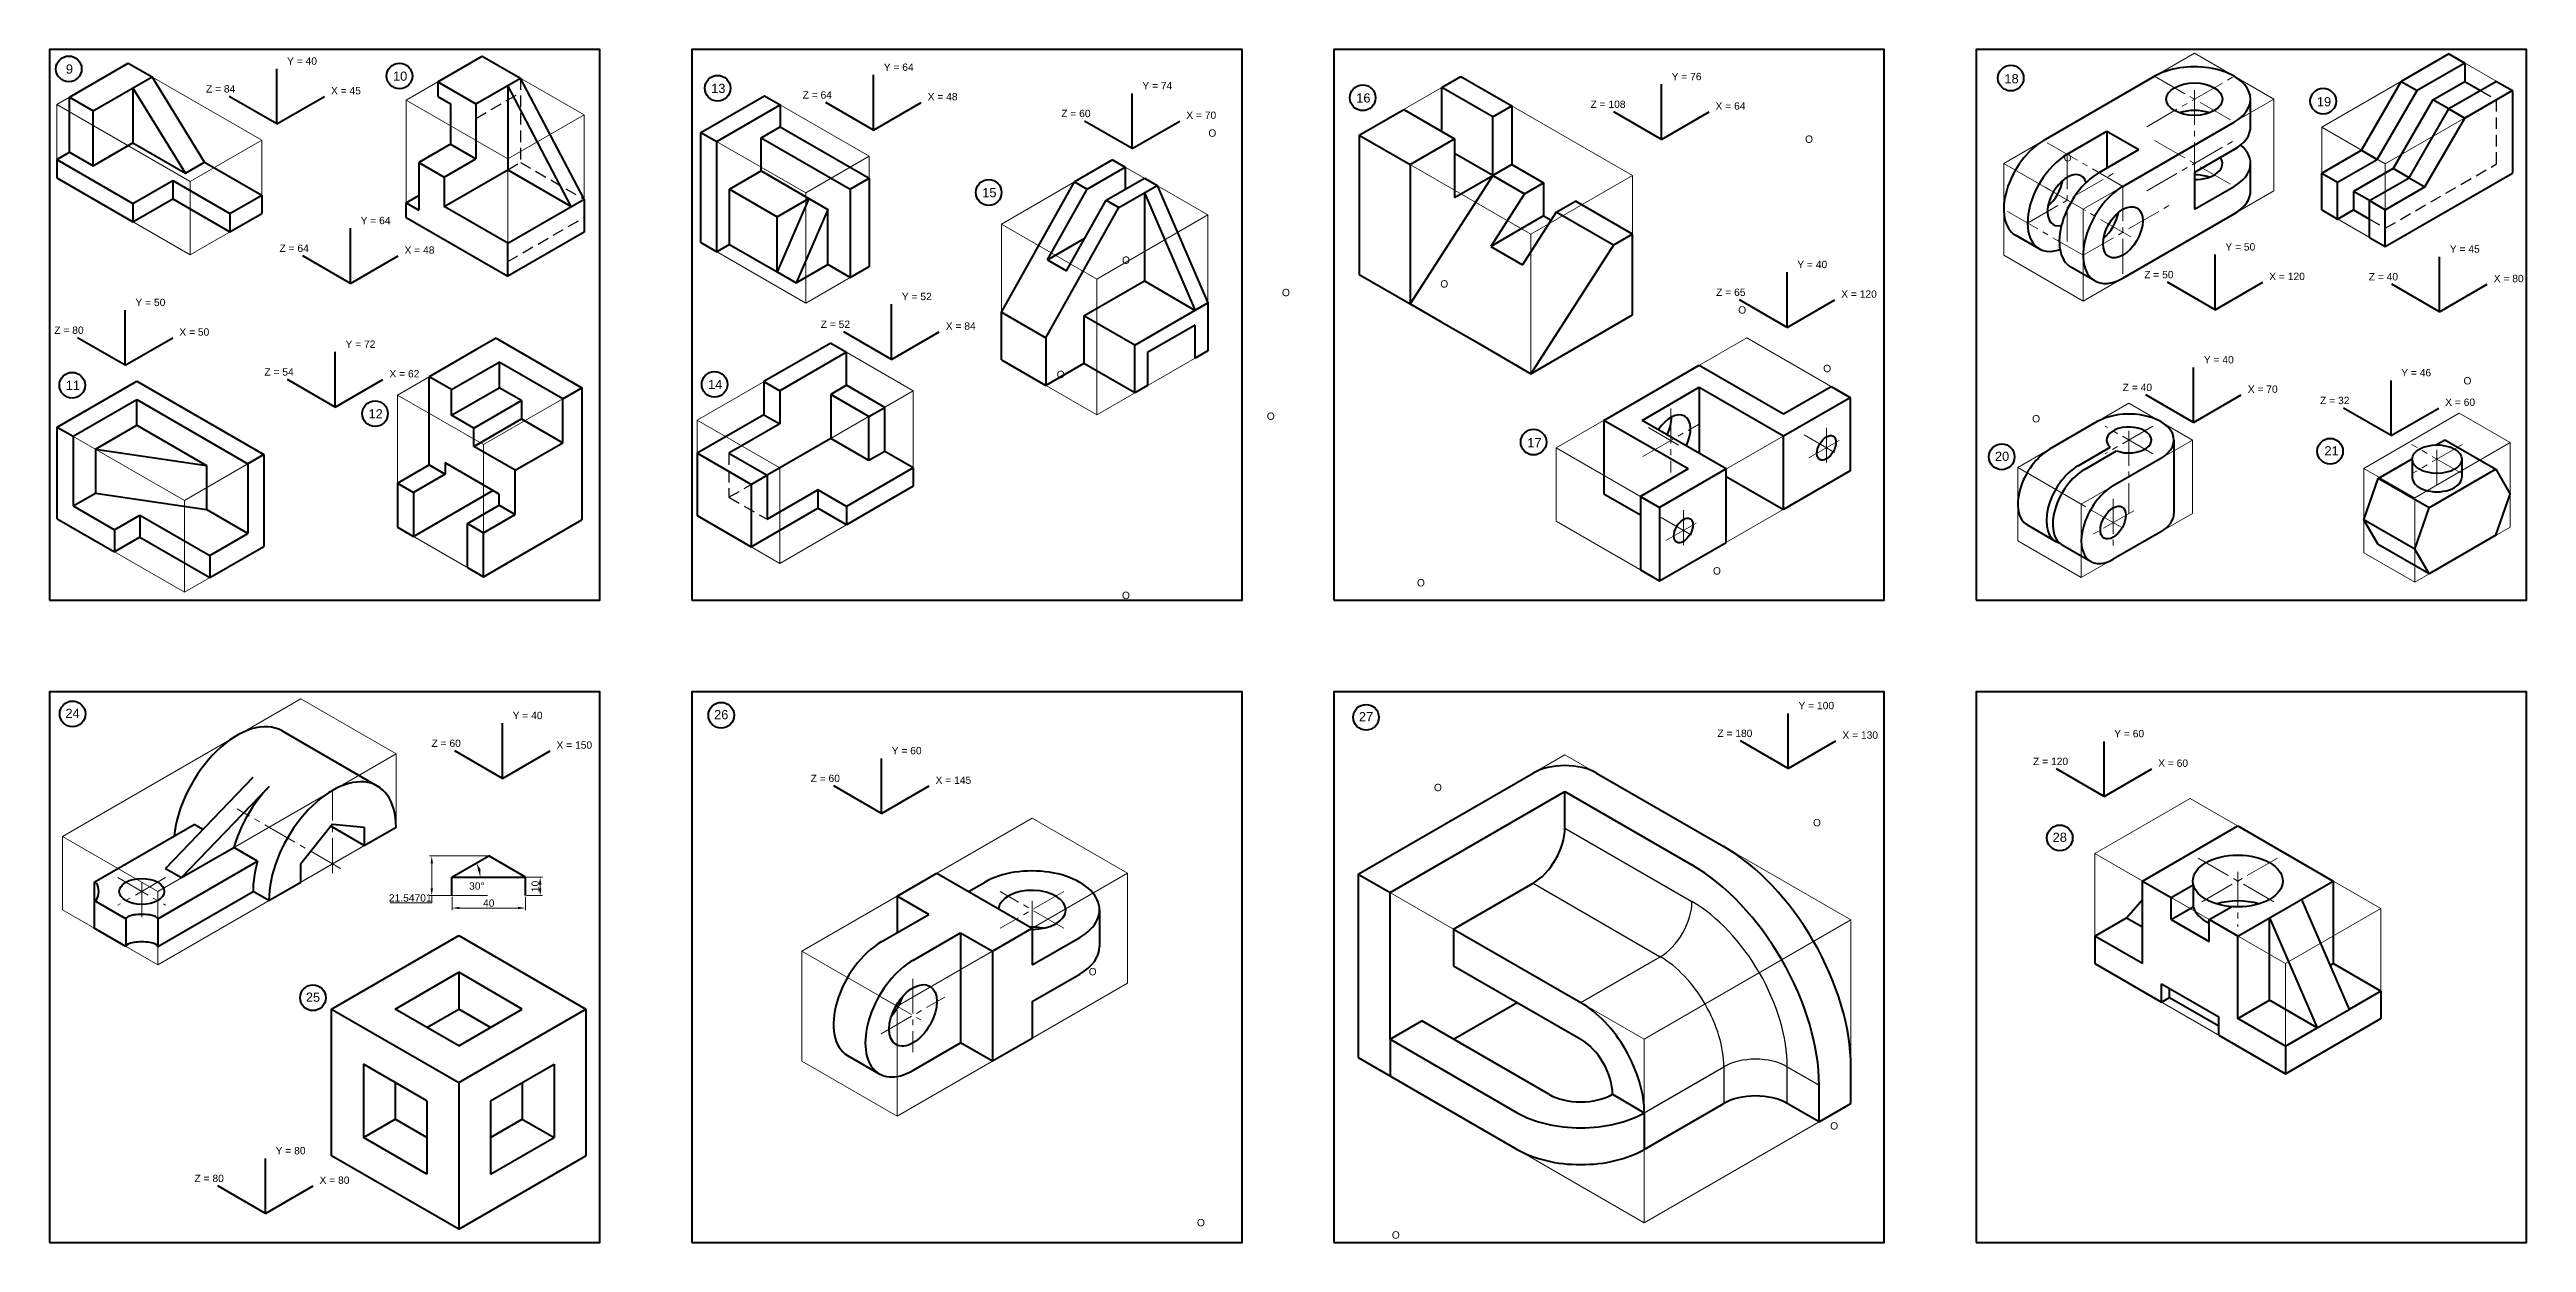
# Model space of a CAD drawing. Header units: millimetres. Extents: x 0 to 2304, y 0 to 1350.
# Drawn here: x 0 to 1350, y 350 to 1000 of the extents above; entities that cross this region are included whole.
import ezdxf

# ---------------------------------------------------------------- set-up
doc = ezdxf.new("R2010")
doc.units = ezdxf.units.MM
doc.linetypes.add('CENTER2', pattern=[28.575, 19.05, -3.175, 3.175, -3.175])
doc.linetypes.add('DASHED2', pattern=[9.525, 6.35, -3.175])
for name, color, linetype, lineweight in [('Centre', 1, 'CENTER2', 20), ('Dim and Hatch', 6, 'Continuous', 20), ('Hidden', 3, 'DASHED2', 30), ('Object', 2, 'Continuous', 40), ('Projection', 5, 'Continuous', 5)]:
    doc.layers.add(name, color=color, linetype=linetype, lineweight=lineweight)
doc.styles.get("Standard").update_dxf_attribs({"font": 'arial.ttf'})
doc.dimstyles.new('Copy of ISO-25', dxfattribs={"dimtxt": 4, "dimasz": 4, "dimexe": 1.25, "dimexo": 0.625, "dimtad": 1, "dimtoh": 1, "dimdec": 5, "dimdsep": 46, "dimtxsty": 'Standard', "dimcen": 2.5, "dimclrd": 256, "dimclre": 256, "dimclrt": 256, "dimadec": 0, "dimazin": 0, "dimtfac": 1, "dimtdec": 5, "dimtmove": 0, "dimatfit": 2, "dimfxl": 1, "dimlwd": -1, "dimlwe": -1, "dimarcsym": 0})

msp = doc.modelspace()

# ---------------------------------------------------------------- texts
at = {"layer": 'Object'}
for s, p in [('Y = 40', (129.456285, 991.719354)), ('Y = 64', (454.66521, 988.399189)), ('Y = 76', (884.080075, 983.310204)), ('Z = 84', (85.240179, 976.591445)), ('X = 45', (153.396501, 975.615448)), ('Z = 64', (410.449104, 973.27128)), ('X = 48', (478.605426, 972.295283)), ('Y = 74', (595.616654, 978.311148)), ('Z = 108', (839.86397, 968.182295)), ('Z = 60', (551.400548, 963.183239)), ('X = 70', (619.55687, 962.207242)), ('X = 64', (908.020292, 967.206299)), ('Y = 64', (169.552758, 904.843476)), ('Z = 64', (125.336652, 889.715567)), ('X = 48', (193.492974, 888.73957)), ('Y = 50', (1185.877388, 890.487896)), ('Y = 45', (1308.240814, 889.333477)), ('Y = 40', (952.574042, 880.878977)), ('Z = 50', (1141.661283, 875.359986)), ('X = 120', (1209.817604, 874.38399)), ('Z = 40', (1264.024708, 874.205568)), ('Y = 50', (46.815893, 860.204282)), ('Y = 52', (464.532666, 863.445216)), ('Z = 65', (908.357936, 865.751068)), ('X = 120', (976.514258, 864.775071)), ('X = 80', (1332.18103, 873.229571)), ('Z = 52', (420.31656, 848.317307)), ('X = 84', (488.472882, 847.34131)), ('Z = 80', (2.599787, 845.076373)), ('X = 50', (70.756109, 844.100376)), ('Y = 72', (161.313436, 837.464298)), ('Z = 54', (117.09733, 822.336389)), ('X = 62', (185.253652, 821.360393)), ('Y = 40', (1174.170657, 829.049516)), ('Y = 46', (1281.756933, 821.920795)), ('Z = 40', (1129.954551, 813.921607)), ('X = 70', (1198.110873, 812.94561)), ('Z = 32', (1237.540828, 806.792886)), ('X = 60', (1305.69715, 805.81689)), ('Y = 40', (252.390689, 635.138443)), ('Y = 100', (953.228905, 640.56106)), ('Z = 60', (208.174584, 620.010534)), ('X = 150', (276.330906, 619.034538)), ('Z = 180', (909.012799, 625.43315)), ('X = 130', (977.169121, 624.457154)), ('Y = 60', (1125.31813, 625.269686)), ('Y = 60', (458.995732, 615.985524)), ('Z = 120', (1081.102024, 610.141776)), ('X = 60', (1149.258346, 609.16578)), ('Z = 60', (414.779626, 600.857615)), ('X = 145', (482.935948, 599.881618)), ('Y = 80', (123.228234, 398.032117)), ('Z = 80', (79.012129, 382.904208)), ('X = 80', (147.168451, 381.928211))]:
    msp.add_text(s, height=4, dxfattribs=at).set_placement(p)
at = {"layer": 'Object', "char_height": 5, "attachment_point": 1}
for s, insert in [('9', (8.928015, 991.874014)), ('10', (187.199592, 987.998159)), ('18', (1065.500435, 986.632138)), ('13', (360.609232, 981.331805)), ('16', (712.201812, 976.138059)), ('19', (1235.774516, 974.067788)), ('15', (508.357881, 924.525283)), ('11', (8.809021, 819.516552)), ('14', (358.9002, 819.962979)), ('12', (173.863807, 804.013701)), ('17', (805.396375, 788.287609)), ('21', (1239.900992, 783.859259)), ('20', (1060.307165, 780.880713)), ('24', (8.653343, 640.835469)), ('26', (362.199064, 640.109006)), ('27', (713.644783, 638.991731)), ('28', (1091.758024, 573.286182)), ('25', (139.700859, 486.146932))]:
    msp.add_mtext_dynamic_manual_height_columns(s, width=42.32929408, gutter_width=25, heights=[0], dxfattribs=dict(at, insert=insert))
at = {"layer": 'Object', "char_height": 2.5, "attachment_point": 1}
for insert in [(121.596558, 956.483175), (446.805484, 953.16301), (587.756928, 943.074969), (74.531985, 887.25943), (161.693032, 869.607297), (248.007949, 874.31295), (410.386584, 860.106637), (38.956167, 824.968102), (456.67294, 828.209037), (805.658286, 821.53304), (153.453709, 802.228119), (570.560518, 800.829716), (396.620595, 717.926822), (74.507438, 704.596481), (235.27756, 711.470163), (244.530963, 599.902264), (451.136006, 580.749345), (56.371893, 499.543436), (460.485849, 415.502912), (115.368508, 362.795938), (221.596147, 356.09284)]:
    msp.add_mtext('^I^I^I^I^I^I^I^I^I^I^I^I^I^I^I^I^I^I^I^I^I^I^I^I^I^I^I^I^I^I^I^I^I^I^I^I^I^I^I^I^I^I^I^I^I^I^I^I^I^I^I{\\H1.6x;O}', dxfattribs=dict(at, insert=insert))

# ---------------------------------------------------------------- blocks, each defined once
blk = doc.blocks.new('*D23')
at = {"layer": 'Defpoints', "color": 0, "transparency": 16777216}
for p in [(219.4, 539), (219.4, 532.2), (259.4, 539)]:
    blk.add_point(p, dxfattribs=at)
at = {"layer": 'Dim and Hatch', "transparency": 16777216}
for p, q in [((219.4, 538.4), (219.4, 531)), ((255.4, 532.2), (223.4, 532.2)), ((259.4, 538.4), (259.4, 531))]:
    blk.add_line(p, q, dxfattribs=at)
for points in [[(223.4, 532.9), (223.4, 531.6), (219.4, 532.2)], [(255.4, 532.9), (255.4, 531.6), (259.4, 532.2)]]:
    blk.add_solid(points, dxfattribs=at)
at = {"layer": 'Dim and Hatch', "transparency": 16777216, "insert": (239.4, 534.9), "char_height": 4, "attachment_point": 5}
blk.add_mtext('40', dxfattribs=at)
blk = doc.blocks.new('*D24')
at = {"layer": 'Defpoints', "color": 0, "transparency": 16777216}
for p in [(259.4, 549), (267.4, 549), (259.4, 539)]:
    blk.add_point(p, dxfattribs=at)
at = {"layer": 'Dim and Hatch', "transparency": 16777216}
for p, q in [((260, 549), (268.6, 549)), ((267.4, 543), (267.4, 545)), ((260, 539), (268.6, 539))]:
    blk.add_line(p, q, dxfattribs=at)
for points in [[(266.7, 545), (268.1, 545), (267.4, 549)], [(266.7, 543), (268.1, 543), (267.4, 539)]]:
    blk.add_solid(points, dxfattribs=at)
at = {"layer": 'Dim and Hatch', "transparency": 16777216, "insert": (264.7, 544), "char_height": 4, "attachment_point": 5, "rotation": 90}
blk.add_mtext('10', dxfattribs=at)
blk = doc.blocks.new('*D25')
at = {"layer": 'Defpoints', "color": 0, "transparency": 16777216}
for p in [(233.9, 554.3), (239.4, 560.6), (219.4, 549), (219.4, 549), (259.4, 549)]:
    blk.add_point(p, dxfattribs=at)
at = {"layer": 'Dim and Hatch', "transparency": 16777216}
blk.add_arc((219.4, 549), 15.4, 14.8804, 15.1196, dxfattribs=at)
for points in [[(233.6, 552.8), (234.9, 553.3), (232.7, 556.7)], [(234.9, 553.1), (233.6, 552.9), (234.8, 549)]]:
    blk.add_solid(points, dxfattribs=at)
at = {"layer": 'Dim and Hatch', "transparency": 16777216, "insert": (232.9, 544.2), "char_height": 4, "attachment_point": 5}
blk.add_mtext('30°', dxfattribs=at)
blk = doc.blocks.new('*D26')
at = {"layer": 'Defpoints', "color": 0, "transparency": 16777216}
for p in [(239.4, 560.6), (208.3, 539), (239.4, 539)]:
    blk.add_point(p, dxfattribs=at)
at = {"layer": 'Dim and Hatch', "transparency": 16777216}
for p, q in [((238.7, 560.6), (207.1, 560.6)), ((208.3, 556.6), (208.3, 543)), ((208.3, 535), (185.6, 535)), ((238.7, 539), (207.1, 539)), ((208.3, 539), (208.3, 535))]:
    blk.add_line(p, q, dxfattribs=at)
for points in [[(207.7, 556.6), (209, 556.6), (208.3, 560.6)], [(207.7, 543), (209, 543), (208.3, 539)]]:
    blk.add_solid(points, dxfattribs=at)
at = {"layer": 'Dim and Hatch', "transparency": 16777216, "insert": (196.6, 537.7), "char_height": 4, "attachment_point": 5}
blk.add_mtext('21.54701', dxfattribs=at)

# ---------------------------------------------------------------- dimensions: what is measured, and where the dimension line sits
at = {"layer": 'Dim and Hatch'}
for base, p1, p2, picture, middle in [((208.3279992, 539.0273516), (239.350727, 560.5743569), (239.350727, 539.0273516), '*D26', (196.6443362, 537.6946435)), ((267.399802, 549.027352), (259.350727, 539.027352), (259.350727, 549.027352), '*D24', (264.73251, 544.027352))]:
    dim = msp.add_linear_dim(base=base, p1=p1, p2=p2, angle=90, dimstyle='Copy of ISO-25', dxfattribs=at)
    dim.commit()
    dim.dimension.update_dxf_attribs({"geometry": picture, "text_midpoint": middle})
dim = msp.add_angular_dim_2l(base=(233.864313, 554.309865), line1=((219.350727, 549.027352), (259.350727, 549.027352)), line2=((219.350727, 549.027352), (239.350727, 560.574357)), dimstyle='Copy of ISO-25', dxfattribs=at)
dim.commit()
dim.dimension.update_dxf_attribs({"geometry": '*D25', "text_midpoint": (232.86959, 541.558117), "dimtype": 162})
dim = msp.add_linear_dim(base=(219.350727, 532.22703), p1=(259.350727, 539.027352), p2=(219.350727, 539.027352), dimstyle='Copy of ISO-25', dxfattribs=at)
dim.commit()
dim.dimension.update_dxf_attribs({"geometry": '*D23', "text_midpoint": (239.350727, 534.894322)})

# ---------------------------------------------------------------- linework, layer by layer
at = {"layer": 'Centre'}
for p, q in [((1143.027214, 957.949592), (1190.658611, 985.449592)), ((1147.357341, 985.449592), (1190.658611, 960.449592)), ((1169.007976, 977.949592), (1169.007976, 917.949592)), ((1130.036833, 925.449592), (1086.735562, 950.449592)), ((1143.027214, 922.949592), (1190.658611, 950.449592)), ((1147.357341, 950.449592), (1190.658611, 925.449592)), ((1078.075308, 905.449592), (1125.706706, 932.949592)), ((1099.725944, 942.949592), (1099.725944, 892.949592)), ((1134.36696, 897.949592), (1082.405435, 927.949592)), ((1130.036833, 925.449592), (1130.036833, 875.449592)), ((1108.386198, 887.949592), (1065.084927, 912.949592)), ((1108.386198, 887.949592), (1156.017595, 915.449592)), ((883.581776, 804.449206), (883.581776, 769.449206)), ((868.426331, 778.199206), (898.73722, 795.699206)), ((887.911903, 784.449206), (868.859344, 795.449206)), ((972.782392, 780.449206), (953.729833, 791.449206)), ((958.925986, 777.449206), (977.978545, 788.449206)), ((968.452265, 793.949206), (968.452265, 771.949206)), ((1146.354944, 794.739528), (1120.374182, 779.739528)), ((1146.354944, 779.739528), (1120.374182, 794.739528)), ((1133.364563, 792.239528), (1133.364563, 747.239528)), ((1315.091562, 784.802776), (1287.378749, 768.802776)), ((1315.091562, 768.802776), (1287.378749, 784.802776)), ((1301.235156, 781.802776), (1301.235156, 761.802776)), ((1129.034436, 739.739528), (1090.063293, 762.239528)), ((894.840106, 735.449206), (875.787547, 746.449206)), ((880.9837, 732.449206), (900.036258, 743.449206)), ((890.509979, 748.949206), (890.509979, 726.949206)), ((1135.96264, 748.739528), (1113.445979, 735.739528)), ((1124.704309, 755.239528), (1124.704309, 729.239528)), ((154.198838, 551.285361), (154.198838, 596.285361)), ((158.528965, 553.785361), (102.237314, 586.285361)), ((119.557822, 536.285361), (188.839854, 576.285361)), ((1171.012849, 559.442357), (1214.31412, 534.442357)), ((1214.31412, 559.442357), (1171.012849, 534.442357)), ((63.26617, 548.785361), (37.285408, 533.785361)), ((37.285408, 548.785361), (63.26617, 533.785361)), ((50.275789, 546.285361), (50.275789, 526.285361)), ((552.852368, 521.219956), (518.211352, 541.219956)), ((552.852368, 541.219956), (518.211352, 521.219956)), ((1192.663485, 551.942357), (1192.663485, 521.942357)), ((535.53186, 536.219956), (535.53186, 511.219956)), ((470.579955, 493.719956), (470.579955, 453.719956)), ((453.259446, 463.719956), (487.900463, 483.719956)), ((453.259446, 483.719956), (474.910082, 471.219956))]:
    msp.add_line(p, q, dxfattribs=at)
at = {"layer": 'Defpoints'}
for p, q in [((825.90725, 575.711678), (895.189282, 535.711678)), ((808.586742, 545.711678), (877.868774, 505.711678)), ((834.567504, 480.711678), (877.868774, 505.711678)), ((869.20852, 420.711678), (912.50979, 445.711678)), ((912.50979, 445.711678), (912.50979, 425.711678)), ((947.150806, 425.711678), (947.150806, 445.711678)), ((947.150806, 445.711678), (964.471315, 435.711678))]:
    msp.add_line(p, q, dxfattribs=at)
for centre, major_axis, start_param, end_param in [((877.868774, 525.711678), (-12.247449, -21.213203), 7.0685834706, 8.6393797974), ((895.189282, 475.711678), (36.742346, -63.63961), 7.0685834706, 8.6393797974), ((877.868774, 465.711678), (24.494897, -42.426407), 7.0685834706, 8.6393797974), ((929.830298, 435.711678), (-24.494897, 0), 3.926990817, 5.4977871438)]:
    msp.add_ellipse(centre, major_axis=major_axis, ratio=0.5773502692, start_param=start_param, end_param=end_param, dxfattribs=at)
at = {"layer": 'Hidden'}
for p, q in [((232.417899, 962.482866), (256.666611, 976.482866)), ((256.666611, 984.482866), (256.666611, 938.482866)), ((1333.663936, 972.660561), (1316.343428, 962.660561)), ((1325.003682, 977.660561), (1333.663936, 972.660561)), ((1333.663936, 937.660561), (1333.663936, 972.660561)), ((1294.692793, 925.160561), (1316.343428, 962.660561)), ((1307.683174, 967.660561), (1316.343428, 962.660561)), ((249.738407, 934.482866), (256.666611, 938.482866)), ((256.666611, 938.482866), (291.307627, 918.482866)), ((1273.042157, 902.660561), (1333.663936, 937.660561)), ((1273.042157, 912.660561), (1294.692793, 925.160561)), ((1286.032539, 930.160561), (1294.692793, 925.160561)), ((249.738407, 884.482866), (291.307627, 908.482866)), ((1264.381903, 917.660561), (1273.042157, 912.660561)), ((1264.381903, 907.660561), (1273.042157, 902.660561)), ((1273.042157, 902.660561), (1273.042157, 912.660561)), ((370.317329, 780.037986), (370.317329, 756.037986)), ((370.317329, 756.037986), (382.441685, 763.037986)), ((370.317329, 756.037986), (391.101939, 744.037986))]:
    msp.add_line(p, q, dxfattribs=at)
at = {"layer": 'Object'}
for p, q in [((10.833836, 974.097744), (42.876776, 992.597744)), ((42.876776, 992.597744), (55.867157, 985.097744)), ((123.890082, 959.467715), (123.890082, 989.467715)), ((211.63329, 982.482866), (235.882001, 996.482866)), ((235.882001, 996.482866), (256.666611, 984.482866)), ((449.099007, 956.14755), (449.099007, 986.14755)), ((1307.683174, 997.660561), (1281.702412, 982.660561)), ((1316.343428, 992.660561), (1290.362666, 977.660561)), ((1307.683174, 997.660561), (1316.343428, 992.660561)), ((1316.343428, 992.660561), (1316.343428, 982.660561)), ((10.833836, 944.097744), (10.833836, 974.097744)), ((10.833836, 974.097744), (23.824217, 966.597744)), ((23.824217, 966.597744), (55.867157, 985.097744)), ((74.05369, 932.597744), (45.474852, 979.097744)), ((45.474852, 979.097744), (45.474852, 949.097744)), ((84.445995, 938.597744), (55.867157, 985.097744)), ((123.890082, 959.467715), (97.90932, 974.467715)), ((123.890082, 959.467715), (149.870844, 974.467715)), ((211.63329, 982.482866), (232.417899, 970.482866)), ((211.63329, 982.482866), (211.63329, 974.482866)), ((211.63329, 974.482866), (218.561493, 970.482866)), ((232.417899, 970.482866), (256.666611, 984.482866)), ((284.379423, 914.482866), (249.738407, 980.482866)), ((249.738407, 980.482866), (249.738407, 934.482866)), ((291.307627, 918.482866), (256.666611, 984.482866)), ((354.98834, 954.852597), (389.629356, 974.852597)), ((389.629356, 974.852597), (398.28961, 969.852597)), ((590.050451, 946.059509), (590.050451, 976.059509)), ((758.886654, 979.375863), (769.278959, 985.375863)), ((758.886654, 955.375863), (758.886654, 979.375863)), ((786.599467, 963.375863), (758.886654, 979.375863)), ((769.278959, 985.375863), (796.991772, 969.375863)), ((878.513873, 951.058565), (878.513873, 981.058565)), ((1086.735562, 950.449592), (1147.357341, 985.449592)), ((1199.619277, 958.336145), (1199.619277, 973.336145)), ((1260.051776, 945.160561), (1281.702412, 982.660561)), ((1268.71203, 940.160561), (1290.362666, 977.660561)), ((1299.02292, 972.660561), (1277.372285, 935.160561)), ((1281.702412, 982.660561), (1290.362666, 977.660561)), ((1299.02292, 972.660561), (1316.343428, 982.660561)), ((1307.683174, 967.660561), (1299.02292, 972.660561)), ((1333.663936, 982.660561), (1307.683174, 967.660561)), ((1316.343428, 982.660561), (1325.003682, 977.660561)), ((1342.32419, 977.660561), (1316.343428, 962.660561)), ((1333.663936, 982.660561), (1342.32419, 977.660561)), ((1342.32419, 977.660561), (1342.32419, 932.660561)), ((23.824217, 936.597744), (23.824217, 966.597744)), ((218.561493, 970.482866), (218.561493, 948.482866)), ((232.417899, 970.482866), (232.417899, 940.482866)), ((363.648594, 949.852597), (398.28961, 969.852597)), ((398.28961, 969.852597), (398.28961, 957.852597)), ((449.099007, 956.14755), (423.118245, 971.14755)), ((449.099007, 956.14755), (475.079769, 971.14755)), ((590.050451, 946.059509), (564.069689, 961.059509)), ((590.050451, 946.059509), (616.031213, 961.059509)), ((713.853333, 953.375863), (738.102044, 967.375863)), ((738.102044, 967.375863), (765.814857, 951.375863)), ((786.599467, 963.375863), (796.991772, 969.375863)), ((786.599467, 931.375863), (786.599467, 963.375863)), ((796.991772, 969.375863), (796.991772, 937.375863)), ((878.513873, 951.058565), (852.53311, 966.058565)), ((878.513873, 951.058565), (904.494635, 966.058565)), ((1130.036833, 925.449592), (1190.658611, 960.449592)), ((1286.032539, 930.160561), (1307.683174, 967.660561)), ((1294.692793, 925.160561), (1316.343428, 962.660561)), ((1307.683174, 967.660561), (1316.343428, 962.660561)), ((23.824217, 936.597744), (45.474852, 949.097744)), ((45.474852, 949.097744), (74.05369, 932.597744)), ((218.561493, 948.482866), (201.240985, 938.482866)), ((218.561493, 948.482866), (232.417899, 940.482866)), ((354.98834, 894.852597), (354.98834, 954.852597)), ((354.98834, 954.852597), (363.648594, 949.852597)), ((363.648594, 889.852597), (363.648594, 949.852597)), ((387.897305, 951.852597), (398.28961, 957.852597)), ((387.897305, 951.852597), (436.394728, 923.852597)), ((387.897305, 933.852597), (387.897305, 951.852597)), ((398.28961, 957.852597), (446.787032, 929.852597)), ((713.853333, 953.375863), (713.853333, 877.375863)), ((713.853333, 953.375863), (741.566146, 937.375863)), ((741.566146, 937.375863), (765.814857, 951.375863)), ((765.814857, 951.375863), (765.814857, 919.375863)), ((1099.725944, 942.949592), (1121.376579, 955.449592)), ((1117.046452, 932.949592), (1138.697087, 945.449592)), ((1121.376579, 955.449592), (1138.697087, 945.449592)), ((1121.376579, 955.449592), (1121.376579, 935.449592)), ((1190.658611, 945.449592), (1169.007976, 932.949592)), ((1238.401141, 932.660561), (1260.051776, 945.160561)), ((1260.051776, 945.160561), (1268.71203, 940.160561)), ((3.905633, 940.097744), (10.833836, 944.097744)), ((3.905633, 940.097744), (45.474852, 916.097744)), ((3.905633, 940.097744), (3.905633, 930.097744)), ((10.833836, 944.097744), (23.824217, 936.597744)), ((74.05369, 932.597744), (84.445995, 938.597744)), ((84.445995, 938.597744), (115.62291, 920.597744)), ((201.240985, 938.482866), (215.097391, 930.482866)), ((201.240985, 938.482866), (201.240985, 912.482866)), ((215.097391, 930.482866), (232.417899, 940.482866)), ((215.097391, 914.482866), (249.738407, 934.482866)), ((249.738407, 934.482866), (284.379423, 914.482866)), ((370.576797, 923.852597), (387.897305, 933.852597)), ((387.897305, 933.852597), (413.878067, 918.852597)), ((579.394847, 939.898816), (558.610237, 927.898816)), ((565.53844, 923.898816), (586.32305, 935.898816)), ((579.394847, 939.898816), (586.32305, 935.898816)), ((586.32305, 935.898816), (586.32305, 923.898816)), ((741.566146, 937.375863), (741.566146, 861.375863)), ((786.599467, 931.375863), (765.814857, 943.375863)), ((796.991772, 937.375863), (786.599467, 931.375863)), ((796.991772, 937.375863), (814.31228, 927.375863)), ((1169.007976, 932.949592), (1169.007976, 912.949592)), ((1199.619277, 923.336145), (1199.619277, 938.336145)), ((1238.401141, 912.660561), (1238.401141, 932.660561)), ((1238.401141, 932.660561), (1247.061395, 927.660561)), ((1247.061395, 927.660561), (1268.71203, 940.160561)), ((1277.372285, 935.160561), (1255.721649, 922.660561)), ((1273.042157, 892.660561), (1342.32419, 932.660561)), ((1286.032539, 930.160561), (1277.372285, 935.160561)), ((3.905633, 930.097744), (45.474852, 906.097744)), ((45.474852, 916.097744), (67.125487, 928.597744)), ((45.474852, 906.097744), (67.125487, 918.597744)), ((67.125487, 928.597744), (98.302402, 910.597744)), ((67.125487, 928.597744), (67.125487, 918.597744)), ((67.125487, 918.597744), (98.302402, 900.597744)), ((98.302402, 910.597744), (115.62291, 920.597744)), ((115.62291, 920.597744), (115.62291, 910.597744)), ((194.312781, 916.482866), (201.240985, 920.482866)), ((215.097391, 930.482866), (215.097391, 914.482866)), ((249.738407, 894.482866), (291.307627, 918.482866)), ((291.307627, 918.482866), (291.307627, 900.482866)), ((370.576797, 893.852597), (370.576797, 923.852597)), ((370.576797, 923.852597), (396.557559, 908.852597)), ((413.878067, 918.852597), (396.557559, 878.852597)), ((396.557559, 908.852597), (413.878067, 918.852597)), ((413.878067, 918.852597), (424.270372, 912.852597)), ((436.394728, 923.852597), (446.787032, 929.852597)), ((436.394728, 923.852597), (436.394728, 875.852597)), ((446.787032, 929.852597), (446.787032, 881.852597)), ((518.773069, 856.898816), (558.610237, 927.898816)), ((537.031771, 889.440483), (558.610237, 927.898816)), ((543.959974, 885.440483), (565.53844, 923.898816)), ((558.610237, 927.898816), (565.53844, 923.898816)), ((575.930745, 917.898816), (596.715355, 929.898816)), ((582.858949, 913.898816), (603.643558, 925.898816)), ((596.715355, 929.898816), (603.643558, 925.898816)), ((596.715355, 921.898816), (624.428168, 857.898816)), ((596.715355, 921.898816), (596.715355, 873.898816)), ((603.643558, 925.898816), (631.356371, 861.898816)), ((786.599467, 931.375863), (741.566146, 861.375863)), ((765.814857, 919.375863), (786.599467, 931.375863)), ((803.919975, 921.375863), (785.497253, 892.7395)), ((786.599467, 931.375863), (803.919975, 921.375863)), ((803.919975, 921.375863), (814.31228, 927.375863)), ((814.31228, 927.375863), (814.31228, 909.375863)), ((1169.007976, 912.949592), (1190.658611, 925.449592)), ((1247.061395, 907.660561), (1247.061395, 927.660561)), ((1264.381903, 917.660561), (1255.721649, 922.660561)), ((1255.721649, 922.660561), (1255.721649, 912.660561)), ((1264.381903, 917.660561), (1286.032539, 930.160561)), ((1273.042157, 912.660561), (1294.692793, 925.160561)), ((1286.032539, 930.160561), (1294.692793, 925.160561)), ((45.474852, 916.097744), (45.474852, 906.097744)), ((98.302402, 900.597744), (115.62291, 910.597744)), ((98.302402, 910.597744), (98.302402, 900.597744)), ((194.312781, 908.482866), (194.312781, 916.482866)), ((194.312781, 916.482866), (201.240985, 912.482866)), ((194.312781, 908.482866), (249.738407, 876.482866)), ((249.738407, 894.482866), (215.097391, 914.482866)), ((396.557559, 878.852597), (396.557559, 908.852597)), ((424.270372, 912.852597), (406.949864, 872.852597)), ((424.270372, 882.852597), (424.270372, 912.852597)), ((543.02178, 842.898816), (582.858949, 913.898816)), ((554.352279, 879.440483), (575.930745, 917.898816)), ((575.930745, 917.898816), (582.858949, 913.898816)), ((821.240483, 911.375863), (802.817761, 882.7395)), ((814.31228, 909.375863), (803.919975, 903.375863)), ((814.31228, 909.375863), (818.425901, 907.000863)), ((821.240483, 911.375863), (831.632788, 917.375863)), ((852.417398, 893.375863), (821.240483, 911.375863)), ((862.809702, 899.375863), (831.632788, 917.375863)), ((1130.036833, 875.449592), (1190.658611, 910.449592)), ((1238.401141, 912.660561), (1247.061395, 907.660561)), ((1247.061395, 907.660561), (1255.721649, 912.660561)), ((1255.721649, 912.660561), (1264.381903, 907.660561)), ((1264.381903, 897.660561), (1264.381903, 917.660561)), ((1264.381903, 917.660561), (1273.042157, 912.660561)), ((1273.042157, 892.660561), (1273.042157, 912.660561)), ((163.986555, 872.591837), (163.986555, 902.591837)), ((291.307627, 900.482866), (249.738407, 876.482866)), ((249.738407, 876.482866), (249.738407, 894.482866)), ((354.98834, 894.852597), (363.648594, 889.852597)), ((370.576797, 893.852597), (363.648594, 889.852597)), ((370.576797, 893.852597), (396.557559, 878.852597)), ((543.959974, 885.440483), (564.311571, 897.190483)), ((803.919975, 903.375863), (785.497253, 892.7395)), ((785.497253, 892.7395), (802.817761, 882.7395)), ((852.417398, 893.375863), (807.384077, 823.375863)), ((862.809702, 899.375863), (852.417398, 893.375863)), ((862.809702, 855.375863), (862.809702, 899.375863)), ((1084.414728, 891.434192), (1071.424354, 898.934196)), ((1264.381903, 897.660561), (1273.042157, 892.660561)), ((163.986555, 872.591837), (138.005793, 887.591837)), ((163.986555, 872.591837), (189.967317, 887.591837)), ((396.557559, 878.852597), (406.949864, 872.852597)), ((406.949864, 872.852597), (424.270372, 882.852597)), ((436.394728, 875.852597), (424.270372, 882.852597)), ((436.394728, 875.852597), (446.787032, 881.852597)), ((543.959974, 885.440483), (554.352279, 879.440483)), ((947.007839, 848.627338), (947.007839, 878.627338)), ((1114.725618, 873.934192), (1101.735244, 881.434194)), ((1180.311185, 858.236256), (1180.311185, 888.236256)), ((1302.674611, 857.081837), (1302.674611, 887.081837)), ((563.80639, 854.898816), (596.715355, 873.898816)), ((596.715355, 873.898816), (624.428168, 857.898816)), ((713.853333, 877.375863), (741.566146, 861.375863)), ((1180.311185, 858.236256), (1154.330423, 873.236256)), ((1180.311185, 858.236256), (1206.291948, 873.236256)), ((1302.674611, 857.081837), (1276.693849, 872.081837)), ((1302.674611, 857.081837), (1328.655373, 872.081837)), ((41.24969, 827.952642), (41.24969, 857.952642)), ((458.966463, 831.193577), (458.966463, 861.193577)), ((518.773069, 830.898816), (518.773069, 856.898816)), ((518.773069, 856.898816), (543.02178, 842.898816)), ((591.519203, 838.898816), (563.80639, 854.898816)), ((563.80639, 854.898816), (563.80639, 828.898816)), ((591.519203, 838.898816), (631.356371, 861.898816)), ((631.356371, 861.898816), (631.356371, 835.898816)), ((741.566146, 861.375863), (758.886654, 851.375863)), ((758.886654, 851.375863), (776.207162, 841.375863)), ((807.384077, 823.375863), (862.809702, 855.375863)), ((947.007839, 848.627338), (921.027077, 863.627338)), ((947.007839, 848.627338), (972.988601, 863.627338)), ((41.24969, 827.952642), (15.268928, 842.952642)), ((41.24969, 827.952642), (67.230452, 842.952642)), ((243.362027, 842.719313), (232.969722, 836.719313)), ((243.362027, 842.719313), (290.127399, 815.719313)), ((425.742955, 840.037986), (389.369888, 819.037986)), ((425.742955, 840.037986), (434.403209, 835.037986)), ((458.966463, 831.193577), (432.985701, 846.193577)), ((458.966463, 831.193577), (484.947225, 846.193577)), ((543.02178, 842.898816), (543.02178, 816.898816)), ((591.519203, 812.898816), (591.519203, 838.898816)), ((624.428168, 849.898816), (598.447406, 834.898816)), ((624.428168, 831.898816), (624.428168, 849.898816)), ((776.207162, 841.375863), (807.384077, 823.375863)), ((155.747233, 805.212659), (155.747233, 835.212659)), ((232.969722, 836.719313), (206.98896, 821.719313)), ((219.113316, 814.719313), (245.094078, 829.719313)), ((245.094078, 829.719313), (245.094078, 815.719313)), ((279.735094, 809.719313), (245.094078, 829.719313)), ((434.403209, 835.037986), (398.030142, 814.037986)), ((434.403209, 817.037986), (434.403209, 835.037986)), ((518.773069, 830.898816), (543.02178, 816.898816)), ((563.80639, 828.898816), (543.02178, 816.898816)), ((591.519203, 812.898816), (563.80639, 828.898816)), ((598.447406, 834.898816), (598.447406, 816.898816)), ((631.356371, 835.898816), (624.428168, 831.898816)), ((847.208709, 797.949206), (899.170233, 827.949206)), ((899.170233, 827.949206), (945.069579, 801.449206)), ((1168.604454, 796.797876), (1168.604454, 826.797876)), ((4.22843, 794.301477), (47.5297, 819.301477)), ((47.5297, 819.301477), (116.811732, 779.301477)), ((155.747233, 805.212659), (129.76647, 820.212659)), ((155.747233, 805.212659), (181.727995, 820.212659)), ((206.98896, 773.719313), (206.98896, 821.719313)), ((219.113316, 814.719313), (206.98896, 821.719313)), ((219.113316, 800.719313), (245.094078, 815.719313)), ((219.113316, 800.719313), (219.113316, 814.719313)), ((257.218433, 808.719313), (245.094078, 815.719313)), ((279.735094, 809.719313), (290.127399, 815.719313)), ((290.127399, 815.719313), (290.127399, 743.719313)), ((389.369888, 819.037986), (389.369888, 801.037986)), ((389.369888, 819.037986), (398.030142, 814.037986)), ((398.030142, 814.037986), (398.030142, 796.037986)), ((434.403209, 817.037986), (425.742955, 812.037986)), ((446.527565, 800.037986), (425.742955, 812.037986)), ((425.742955, 812.037986), (425.742955, 788.037986)), ((455.187819, 805.037986), (434.403209, 817.037986)), ((598.447406, 816.898816), (591.519203, 812.898816)), ((867.993319, 797.949206), (899.170233, 815.949206)), ((899.170233, 815.949206), (945.069579, 789.449206)), ((899.170233, 815.949206), (899.170233, 779.949206)), ((945.069579, 801.449206), (971.050342, 816.449206)), ((945.069579, 789.449206), (981.442646, 810.449206)), ((971.050342, 816.449206), (981.442646, 810.449206)), ((981.442646, 810.449206), (981.442646, 770.449206)), ((1168.604454, 796.797876), (1142.623692, 811.797876)), ((1168.604454, 796.797876), (1194.585216, 811.797876)), ((1276.190731, 789.669156), (1276.190731, 819.669156)), ((12.888684, 789.301477), (47.5297, 809.301477)), ((47.5297, 809.301477), (108.151478, 774.301477)), ((47.5297, 795.301477), (47.5297, 809.301477)), ((231.237671, 793.719313), (219.113316, 800.719313)), ((231.237671, 793.719313), (257.218433, 808.719313)), ((231.237671, 783.719313), (257.218433, 798.719313)), ((257.218433, 808.719313), (257.218433, 798.719313)), ((257.218433, 798.719313), (279.735094, 785.719313)), ((279.735094, 785.719313), (279.735094, 809.719313)), ((389.369888, 801.037986), (352.996821, 780.037986)), ((389.369888, 801.037986), (398.030142, 796.037986)), ((446.527565, 800.037986), (455.187819, 805.037986)), ((446.527565, 776.037986), (446.527565, 800.037986)), ((455.187819, 781.037986), (455.187819, 805.037986)), ((893.108055, 771.449206), (847.208709, 797.949206)), ((847.208709, 797.949206), (847.208709, 757.949206)), ((913.892665, 771.449206), (867.993319, 797.949206)), ((1116.044055, 797.239528), (1090.063293, 782.239528)), ((1276.190731, 789.669156), (1250.209968, 804.669156)), ((1276.190731, 789.669156), (1302.171493, 804.669156)), ((4.22843, 744.301477), (4.22843, 794.301477)), ((4.22843, 794.301477), (12.888684, 789.301477)), ((12.888684, 789.301477), (12.888684, 751.301477)), ((25.013039, 782.301477), (47.5297, 795.301477)), ((47.5297, 795.301477), (85.634818, 773.301477)), ((231.237671, 783.719313), (231.237671, 793.719313)), ((253.754332, 770.719313), (231.237671, 783.719313)), ((253.754332, 770.719313), (279.735094, 785.719313)), ((398.030142, 796.037986), (370.317329, 780.037986)), ((425.742955, 788.037986), (391.101939, 768.037986)), ((446.527565, 776.037986), (425.742955, 788.037986)), ((945.069579, 749.449206), (945.069579, 789.449206)), ((1105.651751, 773.239528), (1123.147231, 783.340549)), ((1157.859426, 787.220392), (1157.859436, 747.220392)), ((1300.845301, 784.577694), (1305.565283, 787.302776)), ((1305.565283, 787.302776), (1333.278095, 771.302776)), ((25.013039, 782.301477), (85.634818, 773.301477)), ((25.013039, 782.301477), (25.013039, 758.301477)), ((85.634818, 773.301477), (85.634818, 749.301477)), ((116.811732, 779.301477), (108.151478, 774.301477)), ((108.151478, 774.301477), (108.151478, 736.301477)), ((116.811732, 779.301477), (116.811732, 741.301477)), ((189.668452, 763.719313), (206.98896, 773.719313)), ((206.98896, 773.719313), (215.649214, 768.719313)), ((245.094078, 757.719313), (215.649214, 774.719313)), ((215.649214, 774.719313), (215.649214, 768.719313)), ((253.754332, 746.719313), (253.754332, 770.719313)), ((382.441685, 763.037986), (352.996821, 780.037986)), ((352.996821, 780.037986), (352.996821, 746.037986)), ((370.317329, 780.037986), (391.101939, 768.037986)), ((470.776276, 772.037986), (434.403209, 751.037986)), ((455.187819, 781.037986), (446.527565, 776.037986)), ((470.776276, 772.037986), (455.187819, 781.037986)), ((470.776276, 772.037986), (470.776276, 762.037986)), ((893.108055, 771.449206), (867.127293, 756.449206)), ((913.892665, 771.449206), (877.519598, 750.449206)), ((913.892665, 731.449206), (913.892665, 771.449206)), ((981.442646, 770.449206), (945.069579, 749.449206)), ((1109.115852, 771.239528), (1126.611333, 781.340549)), ((1150.685072, 777.239528), (1124.704309, 762.239528)), ((1269.192216, 766.302776), (1287.768604, 777.027859)), ((1287.763032, 776.822221), (1287.763032, 766.822221)), ((1333.278095, 771.302776), (1296.905029, 750.302776)), ((1314.707323, 776.795551), (1314.707323, 766.795551)), ((1333.278095, 771.302776), (1341.072324, 757.802776)), ((12.888684, 751.301477), (25.013039, 758.301477)), ((25.013039, 758.301477), (85.634818, 749.301477)), ((189.668452, 763.719313), (189.668452, 739.719313)), ((189.668452, 763.719313), (198.328706, 758.719313)), ((215.649214, 768.719313), (198.328706, 758.719313)), ((198.328706, 734.719313), (241.629976, 759.719313)), ((198.328706, 758.719313), (198.328706, 734.719313)), ((245.094078, 751.719313), (245.094078, 757.719313)), ((382.441685, 763.037986), (391.101939, 768.037986)), ((382.441685, 763.037986), (382.441685, 729.037986)), ((391.101939, 768.037986), (391.101939, 744.037986)), ((391.101939, 744.037986), (418.814752, 760.037986)), ((434.403209, 751.037986), (418.814752, 760.037986)), ((418.814752, 760.037986), (418.814752, 750.037986)), ((470.776276, 762.037986), (434.403209, 741.037986)), ((847.208709, 757.949206), (867.127293, 746.449206)), ((867.127293, 756.449206), (867.127293, 716.449206)), ((867.127293, 756.449206), (877.519598, 750.449206)), ((913.892665, 767.449206), (945.069579, 749.449206)), ((1261.397987, 743.802776), (1269.192216, 766.302776)), ((1296.905029, 750.302776), (1269.192216, 766.302776)), ((1333.278095, 735.302776), (1341.072324, 757.802776)), ((4.22843, 744.301477), (35.405344, 726.301477)), ((12.888684, 751.301477), (35.405344, 738.301477)), ((35.405344, 738.301477), (49.261751, 746.301477)), ((49.261751, 746.301477), (87.366869, 724.301477)), ((49.261751, 746.301477), (49.261751, 734.301477)), ((108.151478, 736.301477), (85.634818, 749.301477)), ((227.77357, 741.719313), (245.094078, 751.719313)), ((236.433824, 736.719313), (253.754332, 746.719313)), ((236.433824, 712.719313), (290.127399, 743.719313)), ((245.094078, 751.719313), (253.754332, 746.719313)), ((352.996821, 746.037986), (382.441685, 729.037986)), ((382.441685, 729.037986), (418.814752, 750.037986)), ((434.403209, 741.037986), (418.814752, 750.037986)), ((434.403209, 751.037986), (434.403209, 741.037986)), ((877.519598, 750.449206), (877.519598, 710.449206)), ((1289.1108, 727.802776), (1261.397987, 743.802776)), ((1269.192216, 730.302776), (1261.397987, 743.802776)), ((1289.1108, 727.802776), (1296.905029, 750.302776)), ((35.405344, 738.301477), (35.405344, 726.301477)), ((49.261751, 734.301477), (35.405344, 726.301477)), ((49.261751, 734.301477), (87.366869, 712.301477)), ((87.366869, 724.301477), (108.151478, 736.301477)), ((87.366869, 712.301477), (116.811732, 729.301477)), ((116.811732, 741.301477), (116.811732, 729.301477)), ((189.668452, 739.719313), (198.328706, 734.719313)), ((227.77357, 717.719313), (227.77357, 741.719313)), ((227.77357, 741.719313), (236.433824, 736.719313)), ((236.433824, 712.719313), (236.433824, 736.719313)), ((877.519598, 710.449206), (913.892665, 731.449206)), ((1093.399576, 732.029065), (1077.811119, 741.029065)), ((1096.863678, 730.029065), (1096.857393, 730.032693)), ((1112.452134, 721.029065), (1096.863678, 730.029065)), ((1150.685072, 737.239528), (1124.704309, 722.239528)), ((1296.905029, 714.302776), (1269.192216, 730.302776)), ((1333.278095, 735.302776), (1296.905029, 714.302776)), ((87.366869, 724.301477), (87.366869, 712.301477)), ((227.77357, 717.719313), (236.433824, 712.719313)), ((867.127293, 716.449206), (877.519598, 710.449206)), ((1296.905029, 714.302776), (1289.1108, 727.802776)), ((947.662702, 608.30942), (947.662702, 638.30942)), ((126.745178, 628.704259), (178.706698, 598.704253)), ((246.824487, 602.886804), (246.824487, 632.886804)), ((947.662702, 608.30942), (921.68194, 623.30942)), ((947.662702, 608.30942), (973.643464, 623.30942)), ((1119.751927, 593.018046), (1119.751927, 623.018046)), ((246.824487, 602.886804), (220.843724, 617.886804)), ((246.824487, 602.886804), (272.805249, 617.886804)), ((453.429529, 583.733885), (453.429529, 613.733885)), ((1119.751927, 593.018046), (1093.771165, 608.018046)), ((1119.751927, 593.018046), (1145.732689, 608.018046)), ((63.26617, 553.785361), (110.981724, 603.454103)), ((71.926425, 548.785361), (119.641979, 598.454103)), ((453.429529, 583.733885), (427.448767, 598.733885)), ((453.429529, 583.733885), (479.410291, 598.733885)), ((713.323947, 550.711678), (808.586742, 605.711678)), ((730.644456, 540.711678), (825.90725, 595.711678)), ((825.90725, 595.711678), (895.189282, 555.711678)), ((825.90725, 575.711678), (825.90725, 595.711678)), ((843.227758, 605.711678), (912.50979, 565.711678)), ((24.295027, 546.285361), (78.784486, 577.744865)), ((83.60809, 574.959956), (78.784486, 577.744865)), ((154.198838, 577.832371), (136.87833, 556.285361)), ((171.519346, 566.285361), (153.349471, 576.775744)), ((154.198838, 577.832371), (171.519346, 576.285361)), ((171.519346, 566.285361), (188.839854, 576.285361)), ((171.519346, 576.285361), (171.519346, 566.285361)), ((1140.70196, 546.942357), (1192.663485, 576.942357)), ((1192.663485, 576.942357), (1244.625009, 546.942357)), ((58.936043, 526.285361), (113.425502, 557.744865)), ((63.26617, 553.785361), (71.926425, 548.785361)), ((71.926425, 548.785361), (100.435121, 565.244865)), ((113.425502, 557.744865), (100.435121, 565.244865)), ((136.87833, 546.285361), (136.87833, 556.285361)), ((219.350727, 549.027352), (239.350727, 560.574357)), ((259.350727, 549.027352), (239.350727, 560.574357)), ((24.295027, 546.285361), (24.295027, 531.285361)), ((58.936043, 511.285361), (110.897568, 541.285361)), ((119.557822, 536.285361), (110.897568, 541.285361)), ((119.557822, 536.285361), (136.87833, 546.285361)), ((219.350727, 539.027352), (219.350727, 549.027352)), ((219.350727, 549.027352), (259.350727, 549.027352)), ((259.350727, 539.027352), (259.350727, 549.027352)), ((461.9197, 538.719956), (483.570336, 551.219956)), ((483.570336, 551.219956), (535.53186, 521.219956)), ((500.890844, 541.219956), (509.551098, 546.219956)), ((713.323947, 550.711678), (713.323947, 450.711678)), ((713.323947, 550.711678), (730.644456, 540.711678)), ((730.644456, 460.711678), (730.644456, 540.711678)), ((765.285472, 520.711678), (808.586742, 545.711678)), ((1140.70196, 501.942357), (1140.70196, 546.942357)), ((1140.70196, 546.942357), (1156.290418, 537.942357)), ((1156.290418, 537.942357), (1168.414794, 544.942369)), ((1168.414794, 544.942369), (1168.414773, 532.942357)), ((1192.663485, 516.942357), (1244.625009, 546.942357)), ((1244.625009, 546.942357), (1244.625009, 501.942357)), ((41.615535, 526.285361), (24.295027, 536.285361)), ((24.295027, 536.285361), (24.295027, 521.285361)), ((453.259446, 513.719956), (479.240209, 528.719956)), ((479.240209, 528.719956), (461.9197, 538.719956)), ((461.9197, 538.719956), (461.9197, 518.719956)), ((572.274174, 531.202511), (572.274192, 511.202511)), ((1114.721198, 516.942357), (1132.041706, 526.942357)), ((1132.041706, 526.942357), (1140.70196, 536.942357)), ((1132.041706, 526.942357), (1140.70196, 521.942357)), ((1156.290418, 525.942357), (1156.290418, 537.942357)), ((1156.290418, 525.942357), (1168.414773, 532.942357)), ((1177.075027, 525.942357), (1189.199404, 532.942369)), ((1209.983993, 526.942357), (1235.964755, 466.942357)), ((1209.983993, 481.942357), (1209.983993, 526.942357)), ((1227.304501, 536.942357), (1253.285263, 476.942357)), ((41.615535, 511.285361), (24.295027, 521.285361)), ((41.615535, 526.285361), (41.615535, 511.285361)), ((58.936043, 526.285361), (58.936043, 511.285361)), ((153.756628, 477.18722), (223.03866, 517.18722)), ((223.03866, 517.18722), (292.320693, 477.18722)), ((470.579955, 503.719956), (496.560717, 518.719956)), ((496.560717, 518.719956), (513.881225, 508.719956)), ((496.560717, 518.719956), (496.560717, 458.719956)), ((513.881225, 508.719956), (535.53186, 521.219956)), ((535.53186, 521.219956), (535.53186, 501.219956)), ((535.53186, 501.219956), (561.512622, 516.219956)), ((765.285472, 520.711678), (834.567504, 480.711678)), ((765.285472, 520.711678), (765.285472, 500.711678)), ((1140.70196, 501.942357), (1114.721198, 516.942357)), ((1114.721198, 516.942357), (1114.721198, 501.942357)), ((1156.290418, 525.942357), (1177.075027, 513.942357)), ((1192.663485, 516.942357), (1177.075027, 525.942357)), ((1177.075027, 513.942357), (1177.075027, 525.942357)), ((1192.663485, 471.942357), (1192.663485, 516.942357)), ((513.881225, 508.719956), (513.881225, 448.719956)), ((765.285472, 500.711678), (834.567504, 460.711678)), ((1114.721198, 501.942357), (1151.094265, 480.942357)), ((1242.892958, 500.942357), (1244.625009, 501.942357)), ((1270.605771, 486.942357), (1244.625009, 501.942357)), ((188.397644, 477.18722), (223.03866, 497.18722)), ((257.679676, 477.18722), (223.03866, 497.18722)), ((223.03866, 497.18722), (223.03866, 477.18722)), ((535.53186, 481.219956), (561.512622, 496.219956)), ((1151.094265, 480.942357), (1151.094265, 490.942357)), ((1151.094265, 490.942357), (1182.27118, 472.942357)), ((1155.424392, 483.442357), (1155.424392, 488.442357)), ((1270.605771, 486.942357), (1253.285263, 476.942357)), ((1270.605771, 486.942357), (1270.605771, 471.942357)), ((153.756628, 397.18722), (153.756628, 477.18722)), ((153.756628, 477.18722), (223.03866, 437.18722)), ((223.03866, 457.18722), (188.397644, 477.18722)), ((205.718152, 467.18722), (223.03866, 477.18722)), ((223.03866, 437.18722), (292.320693, 477.18722)), ((223.03866, 457.18722), (257.679676, 477.18722)), ((240.359168, 467.18722), (223.03866, 477.18722)), ((292.320693, 477.18722), (292.320693, 397.18722)), ((535.53186, 481.219956), (535.53186, 461.219956)), ((765.285472, 460.711678), (799.926488, 480.711678)), ((1151.094265, 480.942357), (1155.424392, 483.442357)), ((1155.424392, 483.442357), (1182.27118, 467.942357)), ((1182.27118, 462.942357), (1182.27118, 472.942357)), ((1192.663485, 471.942357), (1209.983993, 481.942357)), ((1235.964755, 466.942357), (1209.983993, 481.942357)), ((1235.964755, 466.942357), (1253.285263, 476.942357)), ((535.53186, 461.219956), (513.881225, 448.719956)), ((730.644456, 460.711678), (747.964964, 470.711678)), ((730.644456, 460.711678), (799.926488, 420.711678)), ((730.644456, 460.711678), (730.644456, 440.711678)), ((817.246996, 430.711678), (747.964964, 470.711678)), ((1182.27118, 462.942357), (1218.644247, 441.942357)), ((1218.644247, 456.942357), (1192.663485, 471.942357)), ((1218.644247, 441.942357), (1270.605771, 471.942357)), ((1218.644247, 456.942357), (1235.964755, 466.942357)), ((205.718152, 427.18722), (171.077136, 447.18722)), ((171.077136, 447.18722), (171.077136, 407.18722)), ((240.359168, 427.18722), (275.000185, 447.18722)), ((275.000185, 447.18722), (275.000185, 407.18722)), ((434.863174, 451.914703), (452.183682, 441.914703)), ((470.579955, 443.719956), (496.560717, 458.719956)), ((513.881225, 448.719956), (496.560717, 458.719956)), ((713.323947, 450.711678), (799.926488, 400.711678)), ((981.791823, 425.711678), (981.791823, 445.711678)), ((1218.644247, 456.942357), (1218.644247, 441.942357)), ((188.397644, 437.18722), (188.397644, 417.18722)), ((223.03866, 437.18722), (223.03866, 357.18722)), ((223.03866, 437.18722), (223.03866, 397.18722)), ((257.679676, 437.18722), (257.679676, 417.18722)), ((964.471315, 415.711678), (964.471315, 435.711678)), ((205.718152, 427.18722), (205.718152, 387.18722)), ((240.359168, 427.18722), (240.359168, 387.18722)), ((851.888012, 430.711678), (869.20852, 420.711678)), ((869.20852, 400.711678), (912.50979, 425.711678)), ((869.20852, 420.711678), (869.20852, 400.711678)), ((964.471315, 415.711678), (947.150806, 425.711678)), ((964.471315, 415.711678), (981.791823, 425.711678)), ((171.077136, 407.18722), (188.397644, 417.18722)), ((205.718152, 387.18722), (171.077136, 407.18722)), ((205.718152, 407.18722), (188.397644, 417.18722)), ((240.359168, 407.18722), (257.679676, 417.18722)), ((240.359168, 387.18722), (275.000185, 407.18722)), ((257.679676, 417.18722), (275.000185, 407.18722)), ((117.662031, 365.780477), (117.662031, 395.780477)), ((223.03866, 357.18722), (153.756628, 397.18722)), ((223.03866, 357.18722), (292.320693, 397.18722)), ((117.662031, 365.780477), (91.681269, 380.780477)), ((117.662031, 365.780477), (143.642794, 380.780477))]:
    msp.add_line(p, q, dxfattribs=at)
for points in [[(0, 700), (300, 700), (300, 1000), (0, 1000)], [(350, 700), (650, 700), (650, 1000), (350, 1000)], [(700, 700), (1000, 700), (1000, 1000), (700, 1000)], [(1050, 700), (1350, 700), (1350, 1000), (1050, 1000)], [(0, 350), (300, 350), (300, 650), (0, 650)], [(350, 350), (650, 350), (650, 650), (350, 650)], [(700, 350), (1000, 350), (1000, 650), (700, 650)], [(1050, 350), (1350, 350), (1350, 650), (1050, 650)]]:
    msp.add_lwpolyline(points, close=True, dxfattribs=at)
for centre in [(10.506969, 989.4586), (190.734908, 985.582745), (364.144549, 978.916391), (1068.925958, 984.438233), (715.737129, 973.722646), (1239.200039, 971.873884), (511.893198, 922.109869), (12.344337, 817.101138), (362.435516, 817.547566), (177.399124, 801.598288), (808.821898, 786.093704), (1063.981715, 778.080825), (1242.980975, 781.123343), (12.535314, 637.991598), (366.081035, 637.265135), (717.526755, 636.147861), (1095.639996, 570.442311), (143.58283, 483.303062)]:
    msp.add_circle(centre, 7, dxfattribs=at)
for centre, major_axis, ratio, start_param, end_param in [((1169.007976, 972.949592), (-30.618622, 0), 0.5773502692, 2.3561944902, 5.4977871438), ((1169.007976, 957.949592), (-15.309311, 0), 0.5773502692, 4.1547901537, 5.2699878071), ((1086.735562, 925.449592), (-15.309311, -26.516504), 0.5773502692, 3.926990817, 6.2840160749), ((1169.007976, 957.949592), (-30.618622, 0), 0.5773502692, 2.3561944902, 3.1634611499), ((1169.007976, 937.949592), (-30.618622, 0), 0.5773502692, 2.3561944902, 3.7428568703), ((1099.725944, 917.949592), (-15.309311, -26.516504), 0.5773502692, 3.926990817, 6.8844495239), ((1099.725944, 917.949592), (-7.654655, -13.258252), 0.5773502692, 2.6540477695, 6.7707301913), ((1117.046452, 907.949592), (-15.309311, -26.516504), 0.5773502692, 3.926990817, 6.2840160749), ((1169.007976, 937.949592), (-15.309311, 0), 0.5773502692, 7.853981634, 9.7986592781), ((1169.007976, 922.949592), (-15.309311, 0), 0.5773502692, 4.1547901537, 4.7123889804), ((1086.735562, 925.449592), (-7.654655, -13.258252), 0.5773502692, 7.2963828073, 8.4115804607), ((1130.036833, 900.449592), (-15.309311, -26.516504), 0.5773502692, 3.926990817, 7.0685834706), ((1169.007976, 922.949592), (-30.618622, 0), 0.5773502692, 2.3561944902, 3.1634611499), ((1117.046452, 907.949592), (-7.654655, -13.258252), 0.5773502692, 7.2963828073, 8.4115804607), ((883.581776, 786.949206), (-7.654655, -13.258252), 0.5773502692, 7.967361479, 10.8821944425), ((873.189471, 792.949206), (-7.654655, -13.258252), 0.5773502692, 7.967361479, 8.6786200664), ((1133.364563, 787.239528), (-24.494897, 0), 0.5773502692, 2.3561944902, 5.4977871438), ((1133.364563, 787.239528), (-12.247449, 0), 0.5773502692, 0.9867560842, 6.8672255498), ((1090.063293, 762.239528), (-12.247449, -21.213203), 0.5773502692, 3.926990817, 6.2840847395), ((1105.651751, 753.239528), (-12.247449, -21.213203), 0.5773502692, 3.926990817, 6.4250823618), ((1109.115852, 751.239528), (-12.247449, -21.213203), 0.5773502692, 3.926990817, 6.2840847395), ((1124.704309, 742.239528), (-12.247449, -21.213203), 0.5773502692, 3.926990817, 7.0685834706), ((1301.235156, 766.802776), (-13.472194, 0), 0.5773502692, 6.2799526769, 9.4267496943), ((1133.364563, 747.239528), (-24.494897, 0), 0.5773502692, 2.3561944902, 3.1430190748), ((1105.651751, 753.239528), (-12.247449, -21.213203), 0.5773502692, 7.1687508917, 7.1743709505), ((102.237314, 586.285361), (-24.494897, -42.426407), 0.5773502692, 3.1407009552, 5.3724593126), ((123.887949, 573.785361), (-24.494897, -42.426407), 0.5773502692, 3.1406303177, 3.1425548413), ((825.90725, 595.711678), (-24.494897, 0), 0.5773502692, 3.926990817, 5.4977871438), ((132.548203, 568.785361), (-24.494897, -42.426407), 0.5773502692, 4.3087683381, 5.1133903693), ((154.198838, 556.285361), (-24.494897, -42.426407), 0.5773502692, 2.3561944902, 5.4977871438), ((808.586742, 585.711678), (-12.247449, -21.213203), 0.5773502692, 10.2101370949, 10.2101761242), ((808.586742, 565.711678), (-12.247449, -21.213203), 0.5773502692, 7.0685834706, 8.6393797974), ((145.538584, 561.285361), (-24.494897, -42.426407), 0.5773502692, 5.1133903693, 5.4977871438), ((535.53186, 531.219956), (-36.742346, 0), 0.5773502692, 2.3561944902, 5.4977871438), ((895.189282, 475.711678), (48.989795, -84.852814), 0.5773502692, 7.0685834706, 8.6393797974), ((912.50979, 485.711678), (48.989795, -84.852814), 0.5773502692, 7.0685834706, 8.6393797974), ((24.295027, 541.285361), (0, 5), 0.5, 3.1415926536, 6.2831853072), ((535.53186, 531.219956), (-18.371173, 0), 0.5773502692, 1.5707963268, 6.2275148), ((50.275789, 526.285361), (8.660254, 0), 0.2886751346, 0, 3.1415926536), ((1192.663485, 534.942357), (-24.494897, 0), 0.5773502692, 6.4250823618, 7.1641645438), ((1192.663485, 521.942357), (-24.494897, 0), 0.5773502692, 4.2256940253, 5.1990839355), ((50.275789, 511.285361), (8.660254, 0), 0.2886751346, 0, 3.1415926536), ((453.259446, 483.719956), (-18.371173, -31.819805), 0.5773502692, 3.926990817, 6.2818176259), ((535.53186, 511.219956), (-18.371173, 0), 0.5773502692, 4.3725520709, 4.7680594876), ((470.579955, 473.719956), (-18.371173, -31.819805), 0.5773502692, 3.926990817, 7.0685834706), ((535.53186, 511.219956), (-36.742346, 0), 0.5773502692, 2.3561944902, 3.1424560783), ((453.259446, 483.719956), (-9.185587, -15.909903), 0.5773502692, 7.5141447245, 8.1938185434), ((834.567504, 440.711678), (24.494897, -42.426407), 0.5773502692, 7.0685834706, 8.6393797974), ((834.567504, 440.711678), (12.247449, -21.213203), 0.5773502692, 7.0685834706, 8.6393797974), ((834.567504, 440.711678), (-48.989795, 0), 0.5773502692, 7.0685834706, 8.6393797974), ((834.567504, 440.711678), (-24.494897, 0), 0.5773502692, 7.0685834706, 8.6393797974), ((929.830298, 415.711678), (-24.494897, 0), 0.5773502692, 3.926990817, 5.4977871438), ((834.567504, 420.711678), (-48.989795, 0), 0.5773502692, 7.0685834706, 8.6393797974)]:
    msp.add_ellipse(centre, major_axis=major_axis, ratio=ratio, start_param=start_param, end_param=end_param, dxfattribs=at)
for centre, major_axis in [((1169.007976, 972.949592), (-15.309311, 0)), ((1130.036833, 900.449592), (-7.654655, -13.258252)), ((968.452265, 782.949206), (-3.674235, -6.363961)), ((1301.235156, 776.802776), (-13.472194, 0)), ((890.509979, 737.949206), (-3.674235, -6.363961)), ((1124.704309, 742.239528), (-4.898979, -8.485281)), ((1192.663485, 546.942357), (-24.494897, 0)), ((50.275789, 541.285361), (-12.247449, 0)), ((470.579955, 473.719956), (-9.185587, -15.909903))]:
    msp.add_ellipse(centre, major_axis=major_axis, ratio=0.5773502692, dxfattribs=at)
at = {"layer": 'Projection'}
for p, q in [((42.876776, 992.597744), (3.905633, 970.097744)), ((115.62291, 950.597744), (42.876776, 992.597744)), ((194.312781, 972.482866), (235.882001, 996.482866)), ((235.882001, 996.482866), (291.307627, 964.482866)), ((1169.007976, 997.949592), (1065.084927, 937.949592)), ((1212.309246, 972.949592), (1169.007976, 997.949592)), ((1238.401141, 957.660561), (1307.683174, 997.660561)), ((1307.683174, 997.660561), (1342.32419, 977.660561)), ((1316.343428, 992.660561), (1316.343428, 982.660561)), ((249.738407, 940.482866), (194.312781, 972.482866)), ((194.312781, 972.482866), (194.312781, 908.482866)), ((354.98834, 954.852597), (389.629356, 974.852597)), ((389.629356, 974.852597), (446.787032, 941.852597)), ((769.278959, 985.375863), (713.853333, 953.375863)), ((862.809702, 931.375863), (769.278959, 985.375863)), ((1108.386198, 912.949592), (1212.309246, 972.949592)), ((1212.309246, 922.949592), (1212.309246, 972.949592)), ((1273.042157, 937.660561), (1342.32419, 977.660561)), ((1342.32419, 977.660561), (1342.32419, 932.660561)), ((3.905633, 970.097744), (3.905633, 930.097744)), ((3.905633, 970.097744), (76.651766, 928.097744)), ((291.307627, 964.482866), (249.738407, 940.482866)), ((291.307627, 900.482866), (291.307627, 964.482866)), ((76.651766, 928.097744), (115.62291, 950.597744)), ((115.62291, 910.597744), (115.62291, 950.597744)), ((354.98834, 894.852597), (354.98834, 954.852597)), ((354.98834, 954.852597), (412.146016, 921.852597)), ((807.384077, 899.375863), (713.853333, 953.375863)), ((713.853333, 953.375863), (713.853333, 877.375863)), ((1238.401141, 912.660561), (1238.401141, 957.660561)), ((1238.401141, 957.660561), (1273.042157, 937.660561)), ((249.738407, 940.482866), (249.738407, 876.482866)), ((412.146016, 921.852597), (446.787032, 941.852597)), ((446.787032, 881.852597), (446.787032, 941.852597)), ((518.773069, 904.898816), (579.394847, 939.898816)), ((579.394847, 939.898816), (631.356371, 909.898816)), ((1065.084927, 937.949592), (1065.084927, 887.949592)), ((1108.386198, 912.949592), (1065.084927, 937.949592)), ((1273.042157, 892.660561), (1273.042157, 937.660561)), ((1342.32419, 932.660561), (1273.042157, 892.660561)), ((3.905633, 930.097744), (76.651766, 888.097744)), ((76.651766, 928.097744), (76.651766, 888.097744)), ((412.146016, 861.852597), (412.146016, 921.852597)), ((862.809702, 931.375863), (807.384077, 899.375863)), ((862.809702, 855.375863), (862.809702, 931.375863)), ((1108.386198, 862.949592), (1212.309246, 922.949592)), ((76.651766, 888.097744), (115.62291, 910.597744)), ((194.312781, 908.482866), (249.738407, 876.482866)), ((518.773069, 830.898816), (518.773069, 904.898816)), ((518.773069, 904.898816), (570.734593, 874.898816)), ((570.734593, 874.898816), (631.356371, 909.898816)), ((631.356371, 909.898816), (631.356371, 835.898816)), ((1108.386198, 862.949592), (1108.386198, 912.949592)), ((1273.042157, 892.660561), (1238.401141, 912.660561)), ((249.738407, 876.482866), (291.307627, 900.482866)), ((354.98834, 894.852597), (412.146016, 861.852597)), ((807.384077, 899.375863), (807.384077, 823.375863)), ((412.146016, 861.852597), (446.787032, 881.852597)), ((1065.084927, 887.949592), (1108.386198, 862.949592)), ((570.734593, 800.898816), (570.734593, 874.898816)), ((807.384077, 823.375863), (713.853333, 877.375863)), ((807.384077, 823.375863), (862.809702, 855.375863)), ((189.668452, 811.719313), (243.362027, 842.719313)), ((243.362027, 842.719313), (290.127399, 815.719313)), ((352.996821, 798.037986), (425.742955, 840.037986)), ((425.742955, 840.037986), (470.776276, 814.037986)), ((821.227947, 782.949206), (925.150995, 842.949206)), ((925.150995, 842.949206), (981.442646, 810.449206)), ((518.773069, 830.898816), (570.734593, 800.898816)), ((570.734593, 800.898816), (631.356371, 835.898816)), ((4.22843, 794.301477), (47.5297, 819.301477)), ((47.5297, 819.301477), (116.811732, 779.301477)), ((189.668452, 739.719313), (189.668452, 811.719313)), ((189.668452, 811.719313), (236.433824, 784.719313)), ((236.433824, 784.719313), (290.127399, 815.719313)), ((290.127399, 743.719313), (290.127399, 815.719313)), ((398.030142, 772.037986), (470.776276, 814.037986)), ((470.776276, 762.037986), (470.776276, 814.037986)), ((877.519598, 750.449206), (981.442646, 810.449206)), ((981.442646, 810.449206), (981.442646, 770.449206)), ((352.996821, 746.037986), (352.996821, 798.037986)), ((352.996821, 798.037986), (398.030142, 772.037986)), ((1072.742785, 772.239528), (1133.364563, 807.239528)), ((1133.364563, 807.239528), (1168.00558, 787.239528)), ((1261.397987, 771.802776), (1313.359511, 801.802776)), ((1313.359511, 801.802776), (1341.072324, 785.802776)), ((73.510462, 754.301477), (4.22843, 794.301477)), ((4.22843, 794.301477), (4.22843, 744.301477)), ((236.433824, 784.719313), (236.433824, 712.719313)), ((1107.383801, 752.239528), (1168.00558, 787.239528)), ((1168.00558, 747.239528), (1168.00558, 787.239528)), ((1289.1108, 755.802776), (1341.072324, 785.802776)), ((1341.072324, 739.802776), (1341.072324, 785.802776)), ((116.811732, 779.301477), (73.510462, 754.301477)), ((116.811732, 729.301477), (116.811732, 779.301477)), ((398.030142, 772.037986), (398.030142, 720.037986)), ((821.227947, 742.949206), (821.227947, 782.949206)), ((821.227947, 782.949206), (877.519598, 750.449206)), ((877.519598, 710.449206), (981.442646, 770.449206)), ((1072.742785, 732.239528), (1072.742785, 772.239528)), ((1072.742785, 772.239528), (1107.383801, 752.239528)), ((1261.397987, 725.802776), (1261.397987, 771.802776)), ((1261.397987, 771.802776), (1289.1108, 755.802776)), ((398.030142, 720.037986), (470.776276, 762.037986)), ((4.22843, 744.301477), (73.510462, 704.301477)), ((73.510462, 754.301477), (73.510462, 704.301477)), ((236.433824, 712.719313), (290.127399, 743.719313)), ((398.030142, 720.037986), (352.996821, 746.037986)), ((821.227947, 742.949206), (877.519598, 710.449206)), ((877.519598, 750.449206), (877.519598, 710.449206)), ((1107.383801, 712.239528), (1107.383801, 752.239528)), ((1107.383801, 712.239528), (1168.00558, 747.239528)), ((1289.1108, 755.802776), (1289.1108, 709.802776)), ((73.510462, 704.301477), (116.811732, 729.301477)), ((236.433824, 712.719313), (189.668452, 739.719313)), ((1072.742785, 732.239528), (1107.383801, 712.239528)), ((1289.1108, 709.802776), (1341.072324, 739.802776)), ((1289.1108, 709.802776), (1261.397987, 725.802776)), ((6.974519, 571.285361), (136.87833, 646.285361)), ((136.87833, 646.285361), (188.839854, 616.285361)), ((58.936043, 541.285361), (188.839854, 616.285361)), ((188.839854, 616.285361), (188.839854, 576.285361)), ((713.323947, 550.711678), (825.90725, 615.711678)), ((825.90725, 615.711678), (981.791823, 525.711678)), ((409.958176, 508.719956), (535.53186, 581.219956)), ((535.53186, 581.219956), (587.493384, 551.219956)), ((1166.682722, 591.942357), (1114.721198, 561.942357)), ((1270.605771, 531.942357), (1166.682722, 591.942357)), ((6.974519, 531.285361), (6.974519, 571.285361)), ((6.974519, 571.285361), (58.936043, 541.285361)), ((58.936043, 501.285361), (188.839854, 576.285361)), ((1114.721198, 501.942357), (1114.721198, 561.942357)), ((1114.721198, 561.942357), (1218.644247, 501.942357)), ((58.936043, 501.285361), (58.936043, 541.285361)), ((461.9197, 478.719956), (587.493384, 551.219956)), ((587.493384, 491.219956), (587.493384, 551.219956)), ((869.20852, 460.711678), (713.323947, 550.711678)), ((713.323947, 550.711678), (713.323947, 450.711678)), ((6.974519, 531.285361), (58.936043, 501.285361)), ((1218.644247, 501.942357), (1270.605771, 531.942357)), ((1270.605771, 531.942357), (1270.605771, 471.942357)), ((153.756628, 477.18722), (223.03866, 517.18722)), ((223.03866, 517.18722), (292.320693, 477.18722)), ((869.20852, 460.711678), (981.791823, 525.711678)), ((981.791823, 425.711678), (981.791823, 525.711678)), ((409.958176, 448.719956), (409.958176, 508.719956)), ((409.958176, 508.719956), (461.9197, 478.719956)), ((1218.644247, 441.942357), (1114.721198, 501.942357)), ((1218.644247, 501.942357), (1218.644247, 441.942357)), ((461.9197, 418.719956), (587.493384, 491.219956)), ((153.756628, 397.18722), (153.756628, 477.18722)), ((153.756628, 477.18722), (223.03866, 437.18722)), ((223.03866, 437.18722), (292.320693, 477.18722)), ((292.320693, 477.18722), (292.320693, 397.18722)), ((461.9197, 418.719956), (461.9197, 478.719956)), ((869.20852, 360.711678), (869.20852, 460.711678)), ((1270.605771, 471.942357), (1218.644247, 441.942357)), ((409.958176, 448.719956), (461.9197, 418.719956)), ((869.20852, 360.711678), (713.323947, 450.711678)), ((223.03866, 437.18722), (223.03866, 357.18722)), ((869.20852, 360.711678), (981.791823, 425.711678)), ((223.03866, 357.18722), (153.756628, 397.18722)), ((223.03866, 357.18722), (292.320693, 397.18722))]:
    msp.add_line(p, q, dxfattribs=at)

msp.set_redraw_order([(e.dxf.handle, doc.entitydb.next_handle()) for e in msp.query("TEXT MTEXT ATTDEF DIMENSION ARC_DIMENSION")])  # texts and dimensions are drawn at this point

doc.saveas('drawing.dxf')
